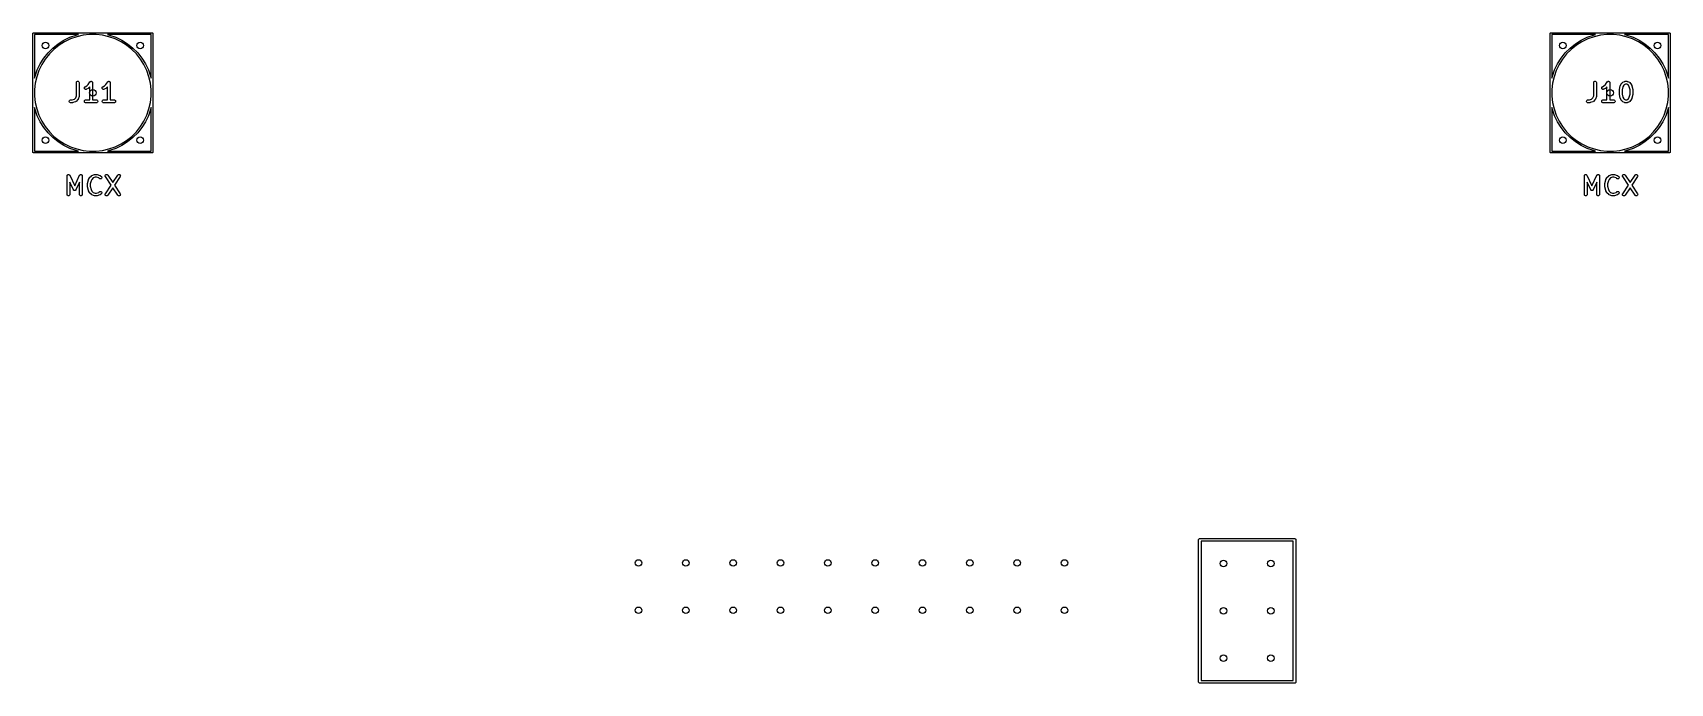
# Model space of a CAD drawing. Header units: inches. Extents: x -1.73 to 1.73, y -2.17 to 1.96.
# Drawn here: x -1.729 to 1.729, y -2.173 to -0.798 of the extents above.
import ezdxf

# ---------------------------------------------------------------- set-up
doc = ezdxf.new("R2010")
doc.units = ezdxf.units.IN
doc.header["$MEASUREMENT"] = 0
doc.layers.add('BLACK', color=250, linetype='CONTINUOUS')

msp = doc.modelspace()

# ---------------------------------------------------------------- linework, layer by layer
at = {"layer": 'BLACK', "linetype": 'CONTINUOUS'}
for p, q in [((-1.7295, -0.8002), (-1.7293, -0.7994)), ((-1.7295, -1.0502), (-1.7295, -0.8002)), ((-1.7293, -0.7994), (-1.7282, -0.7984)), ((-1.7282, -0.7984), (-1.7275, -0.7982)), ((-1.7275, -0.7982), (-1.4775, -0.7982)), ((-1.7255, -0.8022), (-1.7255, -0.8945)), ((-1.6331, -0.8022), (-1.7255, -0.8022)), ((-1.6871, -0.8305), (-1.676, -0.8216)), ((-1.6738, -0.8247), (-1.6846, -0.8333)), ((-1.676, -0.8216), (-1.6639, -0.8141)), ((-1.6621, -0.8173), (-1.6738, -0.8247)), ((-1.6639, -0.8141), (-1.6511, -0.8079)), ((-1.6496, -0.8114), (-1.6621, -0.8173)), ((-1.6511, -0.8079), (-1.6376, -0.8032)), ((-1.6366, -0.8068), (-1.6496, -0.8114)), ((-1.6376, -0.8032), (-1.6331, -0.8022)), ((-1.6231, -0.8037), (-1.6366, -0.8068)), ((-1.6094, -0.8022), (-1.6231, -0.8037)), ((-1.5956, -0.8022), (-1.6094, -0.8022)), ((-1.5818, -0.8037), (-1.5956, -0.8022)), ((-1.5684, -0.8068), (-1.5818, -0.8037)), ((-1.5718, -0.8022), (-1.5673, -0.8032)), ((-1.4795, -0.8022), (-1.5718, -0.8022)), ((-1.5553, -0.8114), (-1.5684, -0.8068)), ((-1.5673, -0.8032), (-1.5539, -0.8079)), ((-1.5429, -0.8173), (-1.5553, -0.8114)), ((-1.5539, -0.8079), (-1.5411, -0.8141)), ((-1.5312, -0.8247), (-1.5429, -0.8173)), ((-1.5411, -0.8141), (-1.529, -0.8216)), ((-1.5204, -0.8333), (-1.5312, -0.8247)), ((-1.529, -0.8216), (-1.5179, -0.8305)), ((-1.4795, -0.8945), (-1.4795, -0.8022)), ((-1.4775, -0.7982), (-1.4767, -0.7984)), ((-1.4767, -0.7984), (-1.4757, -0.7994)), ((-1.4757, -0.7994), (-1.4755, -0.8002)), ((-1.4755, -0.8002), (-1.4755, -1.0502)), ((1.4755, -0.8002), (1.4757, -0.7994)), ((1.4755, -1.0502), (1.4755, -0.8002)), ((1.4757, -0.7994), (1.4767, -0.7984)), ((1.4767, -0.7984), (1.4775, -0.7982)), ((1.4775, -0.7982), (1.7275, -0.7982)), ((1.4795, -0.8022), (1.4795, -0.8945)), ((1.5718, -0.8022), (1.4795, -0.8022)), ((1.5179, -0.8305), (1.529, -0.8216)), ((1.5312, -0.8247), (1.5204, -0.8333)), ((1.529, -0.8216), (1.5411, -0.8141)), ((1.5429, -0.8173), (1.5312, -0.8247)), ((1.5411, -0.8141), (1.5539, -0.8079)), ((1.5553, -0.8114), (1.5429, -0.8173)), ((1.5539, -0.8079), (1.5673, -0.8032)), ((1.5684, -0.8068), (1.5553, -0.8114)), ((1.5673, -0.8032), (1.5718, -0.8022)), ((1.5818, -0.8037), (1.5684, -0.8068)), ((1.5956, -0.8022), (1.5818, -0.8037)), ((1.6094, -0.8022), (1.5956, -0.8022)), ((1.6231, -0.8037), (1.6094, -0.8022)), ((1.6366, -0.8068), (1.6231, -0.8037)), ((1.6331, -0.8022), (1.6376, -0.8032)), ((1.7255, -0.8022), (1.6331, -0.8022)), ((1.6496, -0.8114), (1.6366, -0.8068)), ((1.6376, -0.8032), (1.6511, -0.8079)), ((1.6621, -0.8173), (1.6496, -0.8114)), ((1.6511, -0.8079), (1.6639, -0.8141)), ((1.6738, -0.8247), (1.6621, -0.8173)), ((1.6639, -0.8141), (1.676, -0.8216)), ((1.6846, -0.8333), (1.6738, -0.8247)), ((1.676, -0.8216), (1.6871, -0.8305)), ((1.7255, -0.8945), (1.7255, -0.8022)), ((1.7275, -0.7982), (1.7282, -0.7984)), ((1.7282, -0.7984), (1.7293, -0.7994)), ((1.7293, -0.7994), (1.7295, -0.8002)), ((1.7295, -0.8002), (1.7295, -1.0502)), ((-1.7198, -0.8766), (-1.7136, -0.8638)), ((-1.7136, -0.8638), (-1.706, -0.8517)), ((-1.703, -0.8539), (-1.7103, -0.8656)), ((-1.706, -0.8517), (-1.6972, -0.8406)), ((-1.6944, -0.8431), (-1.703, -0.8539)), ((-1.6972, -0.8406), (-1.6871, -0.8305)), ((-1.6846, -0.8333), (-1.6944, -0.8431)), ((-1.5106, -0.8431), (-1.5204, -0.8333)), ((-1.5179, -0.8305), (-1.5078, -0.8406)), ((-1.502, -0.8539), (-1.5106, -0.8431)), ((-1.5078, -0.8406), (-1.4989, -0.8517)), ((-1.4946, -0.8656), (-1.502, -0.8539)), ((-1.4989, -0.8517), (-1.4914, -0.8638)), ((-1.4914, -0.8638), (-1.4852, -0.8766)), ((1.4852, -0.8766), (1.4914, -0.8638)), ((1.4914, -0.8638), (1.4989, -0.8517)), ((1.502, -0.8539), (1.4946, -0.8656)), ((1.4989, -0.8517), (1.5078, -0.8406)), ((1.5106, -0.8431), (1.502, -0.8539)), ((1.5078, -0.8406), (1.5179, -0.8305)), ((1.5204, -0.8333), (1.5106, -0.8431)), ((1.6944, -0.8431), (1.6846, -0.8333)), ((1.6871, -0.8305), (1.6972, -0.8406)), ((1.703, -0.8539), (1.6944, -0.8431)), ((1.6972, -0.8406), (1.706, -0.8517)), ((1.7103, -0.8656), (1.703, -0.8539)), ((1.706, -0.8517), (1.7136, -0.8638)), ((1.7136, -0.8638), (1.7198, -0.8766)), ((-1.7255, -0.8945), (-1.7245, -0.89)), ((-1.7245, -0.89), (-1.7198, -0.8766)), ((-1.7209, -0.8911), (-1.724, -0.9046)), ((-1.7163, -0.878), (-1.7209, -0.8911)), ((-1.7103, -0.8656), (-1.7163, -0.878)), ((-1.4886, -0.878), (-1.4946, -0.8656)), ((-1.4841, -0.8911), (-1.4886, -0.878)), ((-1.4852, -0.8766), (-1.4805, -0.89)), ((-1.481, -0.9046), (-1.4841, -0.8911)), ((-1.4805, -0.89), (-1.4795, -0.8945)), ((1.4795, -0.8945), (1.4805, -0.89)), ((1.4805, -0.89), (1.4852, -0.8766)), ((1.4841, -0.8911), (1.481, -0.9046)), ((1.4886, -0.878), (1.4841, -0.8911)), ((1.4946, -0.8656), (1.4886, -0.878)), ((1.7163, -0.878), (1.7103, -0.8656)), ((1.7209, -0.8911), (1.7163, -0.878)), ((1.7198, -0.8766), (1.7245, -0.89)), ((1.724, -0.9046), (1.7209, -0.8911)), ((1.7245, -0.89), (1.7255, -0.8945)), ((-1.724, -0.9046), (-1.7255, -0.9183)), ((-1.7255, -0.9183), (-1.7255, -0.9321)), ((-1.7255, -0.9321), (-1.724, -0.9458)), ((-1.6388, -0.9359), (-1.6373, -0.9314)), ((-1.6373, -0.9032), (-1.6368, -0.9021)), ((-1.6373, -0.9037), (-1.6373, -0.9032)), ((-1.6373, -0.9314), (-1.6373, -0.9037)), ((-1.6368, -0.9021), (-1.636, -0.9013)), ((-1.636, -0.9013), (-1.6349, -0.9008)), ((-1.6349, -0.9008), (-1.6338, -0.9008)), ((-1.6338, -0.9008), (-1.6327, -0.9013)), ((-1.6316, -0.9328), (-1.6334, -0.9384)), ((-1.6327, -0.9013), (-1.6319, -0.9021)), ((-1.6319, -0.9021), (-1.6315, -0.9032)), ((-1.6315, -0.9325), (-1.6316, -0.9328)), ((-1.6315, -0.9032), (-1.6314, -0.9037)), ((-1.6314, -0.9322), (-1.6315, -0.9323)), ((-1.6315, -0.9323), (-1.6315, -0.9324)), ((-1.6315, -0.9324), (-1.6315, -0.9325)), ((-1.6314, -0.9037), (-1.6314, -0.9319)), ((-1.6314, -0.9319), (-1.6314, -0.9321)), ((-1.6314, -0.9321), (-1.6314, -0.9322)), ((-1.6204, -0.9146), (-1.6201, -0.9135)), ((-1.6203, -0.9158), (-1.6204, -0.9146)), ((-1.6198, -0.9168), (-1.6203, -0.9158)), ((-1.6201, -0.9135), (-1.6193, -0.9126)), ((-1.6189, -0.9175), (-1.6198, -0.9168)), ((-1.6193, -0.9126), (-1.6188, -0.9123)), ((-1.6179, -0.9179), (-1.6189, -0.9175)), ((-1.6188, -0.9123), (-1.6155, -0.9107)), ((-1.6167, -0.9178), (-1.6179, -0.9179)), ((-1.6162, -0.9176), (-1.6167, -0.9178)), ((-1.6124, -0.9157), (-1.6162, -0.9176)), ((-1.6155, -0.9107), (-1.6123, -0.9075)), ((-1.6122, -0.9156), (-1.6124, -0.9157)), ((-1.6123, -0.9075), (-1.6087, -0.9021)), ((-1.6121, -0.9156), (-1.6122, -0.9156)), ((-1.612, -0.9155), (-1.6121, -0.9156)), ((-1.6119, -0.9154), (-1.612, -0.9155)), ((-1.6116, -0.9152), (-1.6119, -0.9154)), ((-1.6119, -0.9154), (-1.6119, -0.9154)), ((-1.6092, -0.9127), (-1.6116, -0.9152)), ((-1.6092, -0.9402), (-1.6092, -0.9127)), ((-1.6087, -0.9021), (-1.6083, -0.9016)), ((-1.6087, -0.9021), (-1.6087, -0.9021)), ((-1.6087, -0.9021), (-1.6087, -0.9021)), ((-1.6087, -0.9021), (-1.6087, -0.9021)), ((-1.6083, -0.9016), (-1.6081, -0.9015)), ((-1.6081, -0.9015), (-1.6079, -0.9013)), ((-1.6079, -0.9013), (-1.6076, -0.9012)), ((-1.6076, -0.9012), (-1.6074, -0.901)), ((-1.6074, -0.901), (-1.6071, -0.9009)), ((-1.6071, -0.9009), (-1.6068, -0.9008)), ((-1.6068, -0.9008), (-1.6065, -0.9008)), ((-1.6065, -0.9008), (-1.6062, -0.9008)), ((-1.6062, -0.9008), (-1.606, -0.9008)), ((-1.606, -0.9008), (-1.6057, -0.9008)), ((-1.6057, -0.9008), (-1.6054, -0.9009)), ((-1.6054, -0.9009), (-1.6051, -0.901)), ((-1.6051, -0.901), (-1.6049, -0.9012)), ((-1.6049, -0.9012), (-1.6046, -0.9013)), ((-1.6046, -0.9013), (-1.6044, -0.9015)), ((-1.6044, -0.9015), (-1.6042, -0.9016)), ((-1.6042, -0.9016), (-1.604, -0.9019)), ((-1.604, -0.9019), (-1.6038, -0.9021)), ((-1.6038, -0.9021), (-1.6037, -0.9024)), ((-1.6037, -0.9024), (-1.6035, -0.9026)), ((-1.6035, -0.9026), (-1.6035, -0.9029)), ((-1.6035, -0.9029), (-1.6033, -0.9032)), ((-1.6033, -0.9032), (-1.6033, -0.9037)), ((-1.6033, -0.9037), (-1.6033, -0.9037)), ((-1.6033, -0.9037), (-1.6033, -0.9037)), ((-1.6033, -0.9037), (-1.6033, -0.9037)), ((-1.6033, -0.9037), (-1.6033, -0.9402)), ((-1.5829, -0.9146), (-1.5826, -0.9135)), ((-1.5828, -0.9158), (-1.5829, -0.9146)), ((-1.5823, -0.9168), (-1.5828, -0.9158)), ((-1.5826, -0.9135), (-1.5818, -0.9126)), ((-1.5815, -0.9175), (-1.5823, -0.9168)), ((-1.5818, -0.9126), (-1.5813, -0.9123)), ((-1.5804, -0.9179), (-1.5815, -0.9175)), ((-1.5813, -0.9123), (-1.578, -0.9107)), ((-1.5792, -0.9178), (-1.5804, -0.9179)), ((-1.5787, -0.9176), (-1.5792, -0.9178)), ((-1.5749, -0.9157), (-1.5787, -0.9176)), ((-1.578, -0.9107), (-1.5748, -0.9075)), ((-1.5747, -0.9156), (-1.5749, -0.9157)), ((-1.5748, -0.9075), (-1.5712, -0.9021)), ((-1.5746, -0.9156), (-1.5747, -0.9156)), ((-1.5745, -0.9155), (-1.5746, -0.9156)), ((-1.5744, -0.9154), (-1.5745, -0.9155)), ((-1.5742, -0.9152), (-1.5744, -0.9154)), ((-1.5744, -0.9154), (-1.5744, -0.9154)), ((-1.5717, -0.9127), (-1.5742, -0.9152)), ((-1.5717, -0.9402), (-1.5717, -0.9127)), ((-1.5712, -0.9021), (-1.5708, -0.9016)), ((-1.5712, -0.9021), (-1.5712, -0.9021)), ((-1.5712, -0.9021), (-1.5712, -0.9021)), ((-1.5712, -0.9021), (-1.5712, -0.9021)), ((-1.5708, -0.9016), (-1.5706, -0.9015)), ((-1.5706, -0.9015), (-1.5704, -0.9013)), ((-1.5704, -0.9013), (-1.5701, -0.9012)), ((-1.5701, -0.9012), (-1.5699, -0.901)), ((-1.5699, -0.901), (-1.5696, -0.9009)), ((-1.5696, -0.9009), (-1.5693, -0.9008)), ((-1.5693, -0.9008), (-1.569, -0.9008)), ((-1.569, -0.9008), (-1.5687, -0.9008)), ((-1.5687, -0.9008), (-1.5685, -0.9008)), ((-1.5685, -0.9008), (-1.5682, -0.9008)), ((-1.5682, -0.9008), (-1.5679, -0.9009)), ((-1.5679, -0.9009), (-1.5676, -0.901)), ((-1.5676, -0.901), (-1.5674, -0.9012)), ((-1.5674, -0.9012), (-1.5671, -0.9013)), ((-1.5671, -0.9013), (-1.5669, -0.9015)), ((-1.5669, -0.9015), (-1.5667, -0.9016)), ((-1.5667, -0.9016), (-1.5665, -0.9019)), ((-1.5665, -0.9019), (-1.5663, -0.9021)), ((-1.5663, -0.9021), (-1.5662, -0.9024)), ((-1.5662, -0.9024), (-1.566, -0.9026)), ((-1.566, -0.9026), (-1.566, -0.9029)), ((-1.566, -0.9029), (-1.5658, -0.9032)), ((-1.5658, -0.9032), (-1.5658, -0.9037)), ((-1.5658, -0.9037), (-1.5658, -0.9037)), ((-1.5658, -0.9037), (-1.5658, -0.9037)), ((-1.5658, -0.9037), (-1.5658, -0.9037)), ((-1.5658, -0.9037), (-1.5658, -0.9402)), ((-1.4795, -0.9183), (-1.481, -0.9046)), ((-1.481, -0.9458), (-1.4795, -0.9321)), ((-1.4795, -0.9321), (-1.4795, -0.9183)), ((1.481, -0.9046), (1.4795, -0.9183)), ((1.4795, -0.9183), (1.4795, -0.9321)), ((1.4795, -0.9321), (1.481, -0.9458)), ((1.5662, -0.9359), (1.5677, -0.9314)), ((1.5677, -0.9032), (1.5682, -0.9021)), ((1.5677, -0.9037), (1.5677, -0.9032)), ((1.5677, -0.9314), (1.5677, -0.9037)), ((1.5682, -0.9021), (1.569, -0.9013)), ((1.569, -0.9013), (1.57, -0.9008)), ((1.57, -0.9008), (1.5712, -0.9008)), ((1.5712, -0.9008), (1.5723, -0.9013)), ((1.5734, -0.9328), (1.5715, -0.9384)), ((1.5723, -0.9013), (1.5731, -0.9021)), ((1.5731, -0.9021), (1.5735, -0.9032)), ((1.5735, -0.9325), (1.5734, -0.9328)), ((1.5735, -0.9032), (1.5736, -0.9037)), ((1.5736, -0.9319), (1.5735, -0.9321)), ((1.5735, -0.9321), (1.5735, -0.9322)), ((1.5735, -0.9322), (1.5735, -0.9323)), ((1.5735, -0.9323), (1.5735, -0.9324)), ((1.5735, -0.9324), (1.5735, -0.9325)), ((1.5736, -0.9037), (1.5736, -0.9319)), ((1.5846, -0.9146), (1.5849, -0.9135)), ((1.5846, -0.9158), (1.5846, -0.9146)), ((1.5852, -0.9168), (1.5846, -0.9158)), ((1.5849, -0.9135), (1.5857, -0.9126)), ((1.586, -0.9175), (1.5852, -0.9168)), ((1.5857, -0.9126), (1.5862, -0.9123)), ((1.5871, -0.9179), (1.586, -0.9175)), ((1.5862, -0.9123), (1.5895, -0.9107)), ((1.5883, -0.9178), (1.5871, -0.9179)), ((1.5888, -0.9176), (1.5883, -0.9178)), ((1.5926, -0.9157), (1.5888, -0.9176)), ((1.5895, -0.9107), (1.5927, -0.9075)), ((1.5928, -0.9156), (1.5926, -0.9157)), ((1.5927, -0.9075), (1.5963, -0.9021)), ((1.5929, -0.9156), (1.5928, -0.9156)), ((1.593, -0.9155), (1.5929, -0.9156)), ((1.5931, -0.9154), (1.593, -0.9154)), ((1.593, -0.9154), (1.593, -0.9155)), ((1.5933, -0.9152), (1.5931, -0.9154)), ((1.5958, -0.9127), (1.5933, -0.9152)), ((1.5958, -0.9402), (1.5958, -0.9127)), ((1.5963, -0.9021), (1.5966, -0.9016)), ((1.5963, -0.9021), (1.5963, -0.9021)), ((1.5963, -0.9021), (1.5963, -0.9021)), ((1.5963, -0.9021), (1.5963, -0.9021)), ((1.5966, -0.9016), (1.5969, -0.9015)), ((1.5969, -0.9015), (1.5971, -0.9013)), ((1.5971, -0.9013), (1.5974, -0.9012)), ((1.5974, -0.9012), (1.5976, -0.901)), ((1.5976, -0.901), (1.5979, -0.9009)), ((1.5979, -0.9009), (1.5982, -0.9008)), ((1.5982, -0.9008), (1.5985, -0.9008)), ((1.5985, -0.9008), (1.5987, -0.9008)), ((1.5987, -0.9008), (1.599, -0.9008)), ((1.599, -0.9008), (1.5993, -0.9008)), ((1.5993, -0.9008), (1.5996, -0.9009)), ((1.5996, -0.9009), (1.5999, -0.901)), ((1.5999, -0.901), (1.6001, -0.9012)), ((1.6001, -0.9012), (1.6004, -0.9013)), ((1.6004, -0.9013), (1.6006, -0.9015)), ((1.6006, -0.9015), (1.6008, -0.9016)), ((1.6008, -0.9016), (1.601, -0.9019)), ((1.601, -0.9019), (1.6012, -0.9021)), ((1.6012, -0.9021), (1.6013, -0.9024)), ((1.6013, -0.9024), (1.6015, -0.9026)), ((1.6015, -0.9026), (1.6015, -0.9029)), ((1.6015, -0.9029), (1.6016, -0.9032)), ((1.6016, -0.9032), (1.6017, -0.9037)), ((1.6017, -0.9037), (1.6017, -0.9037)), ((1.6017, -0.9037), (1.6017, -0.9037)), ((1.6017, -0.9037), (1.6017, -0.9037)), ((1.6017, -0.9037), (1.6017, -0.9402)), ((1.622, -0.9186), (1.6221, -0.9184)), ((1.622, -0.9187), (1.622, -0.9186)), ((1.622, -0.9186), (1.622, -0.9186)), ((1.622, -0.9281), (1.622, -0.9187)), ((1.622, -0.9282), (1.622, -0.9281)), ((1.6221, -0.9285), (1.622, -0.9282)), ((1.622, -0.9282), (1.622, -0.9282)), ((1.6221, -0.918), (1.624, -0.9105)), ((1.6221, -0.9181), (1.6221, -0.918)), ((1.6221, -0.9182), (1.6221, -0.9181)), ((1.6221, -0.9184), (1.6221, -0.9182)), ((1.6221, -0.9287), (1.6221, -0.9285)), ((1.6221, -0.9288), (1.6221, -0.9287)), ((1.6221, -0.9287), (1.6221, -0.9287)), ((1.624, -0.9363), (1.6221, -0.9288)), ((1.624, -0.9105), (1.6241, -0.9102)), ((1.624, -0.9105), (1.624, -0.9105)), ((1.624, -0.9105), (1.624, -0.9105)), ((1.6241, -0.9102), (1.6242, -0.91)), ((1.6242, -0.9099), (1.6261, -0.9062)), ((1.6242, -0.91), (1.6242, -0.9099)), ((1.6242, -0.91), (1.6242, -0.91)), ((1.6261, -0.9062), (1.6262, -0.9059)), ((1.6262, -0.9059), (1.6263, -0.9058)), ((1.6263, -0.9058), (1.6264, -0.9057)), ((1.6263, -0.9058), (1.6263, -0.9058)), ((1.6264, -0.9057), (1.6265, -0.9056)), ((1.6265, -0.9056), (1.6266, -0.9054)), ((1.6266, -0.9054), (1.6285, -0.9035)), ((1.6296, -0.9123), (1.6279, -0.9191)), ((1.6279, -0.9191), (1.6279, -0.9277)), ((1.6279, -0.9277), (1.6296, -0.9346)), ((1.6285, -0.9035), (1.6287, -0.9033)), ((1.6287, -0.9033), (1.6288, -0.9033)), ((1.6288, -0.9033), (1.6289, -0.9032)), ((1.6289, -0.9032), (1.629, -0.9032)), ((1.629, -0.9031), (1.6293, -0.903)), ((1.629, -0.9032), (1.629, -0.9031)), ((1.6293, -0.903), (1.633, -0.9011)), ((1.6312, -0.9092), (1.6296, -0.9123)), ((1.6324, -0.908), (1.6312, -0.9092)), ((1.6351, -0.9067), (1.6324, -0.908)), ((1.633, -0.9011), (1.6336, -0.9009)), ((1.6336, -0.9009), (1.6337, -0.9009)), ((1.6337, -0.9009), (1.6338, -0.9008)), ((1.6338, -0.9008), (1.6344, -0.9008)), ((1.6344, -0.9008), (1.6381, -0.9008)), ((1.6374, -0.9067), (1.6351, -0.9067)), ((1.6401, -0.908), (1.6374, -0.9067)), ((1.6381, -0.9008), (1.6387, -0.9008)), ((1.6387, -0.9008), (1.6388, -0.9009)), ((1.6388, -0.9009), (1.6389, -0.9009)), ((1.6389, -0.9009), (1.6394, -0.9011)), ((1.6394, -0.9011), (1.6432, -0.903)), ((1.6413, -0.9092), (1.6401, -0.908)), ((1.6428, -0.9123), (1.6413, -0.9092)), ((1.6445, -0.9191), (1.6428, -0.9123)), ((1.6428, -0.9346), (1.6445, -0.9277)), ((1.6432, -0.903), (1.6434, -0.9031)), ((1.6434, -0.9031), (1.6435, -0.9032)), ((1.6435, -0.9032), (1.6436, -0.9032)), ((1.6436, -0.9032), (1.6437, -0.9033)), ((1.6437, -0.9033), (1.6437, -0.9033)), ((1.6437, -0.9033), (1.6439, -0.9035)), ((1.6439, -0.9035), (1.6458, -0.9054)), ((1.6445, -0.9277), (1.6445, -0.9191)), ((1.6458, -0.9054), (1.646, -0.9056)), ((1.646, -0.9056), (1.6461, -0.9057)), ((1.6461, -0.9057), (1.6461, -0.9058)), ((1.6461, -0.9058), (1.6462, -0.9058)), ((1.6462, -0.9058), (1.6462, -0.9059)), ((1.6462, -0.9059), (1.6464, -0.9062)), ((1.6464, -0.9062), (1.6482, -0.9099)), ((1.6482, -0.9099), (1.6483, -0.91)), ((1.6483, -0.91), (1.6483, -0.91)), ((1.6483, -0.91), (1.6484, -0.9102)), ((1.6484, -0.9102), (1.6485, -0.9105)), ((1.6485, -0.9105), (1.6485, -0.9105)), ((1.6485, -0.9105), (1.6485, -0.9105)), ((1.6485, -0.9105), (1.6503, -0.918)), ((1.6503, -0.9288), (1.6485, -0.9363)), ((1.6503, -0.918), (1.6504, -0.9181)), ((1.6504, -0.9287), (1.6503, -0.9288)), ((1.6504, -0.9181), (1.6504, -0.9182)), ((1.6504, -0.9182), (1.6504, -0.9184)), ((1.6504, -0.9184), (1.6504, -0.9186)), ((1.6504, -0.9186), (1.6504, -0.9186)), ((1.6504, -0.9186), (1.6504, -0.9187)), ((1.6504, -0.9187), (1.6504, -0.9281)), ((1.6504, -0.9281), (1.6504, -0.9282)), ((1.6504, -0.9282), (1.6504, -0.9282)), ((1.6504, -0.9282), (1.6504, -0.9285)), ((1.6504, -0.9285), (1.6504, -0.9287)), ((1.6504, -0.9287), (1.6504, -0.9287)), ((1.7255, -0.9183), (1.724, -0.9046)), ((1.724, -0.9458), (1.7255, -0.9321)), ((1.7255, -0.9321), (1.7255, -0.9183)), ((-1.7245, -0.9603), (-1.7255, -0.9559)), ((-1.7255, -0.9559), (-1.7255, -1.0482)), ((-1.7198, -0.9738), (-1.7245, -0.9603)), ((-1.724, -0.9458), (-1.7209, -0.9593)), ((-1.7209, -0.9593), (-1.7163, -0.9724)), ((-1.6523, -0.9425), (-1.6518, -0.9415)), ((-1.6523, -0.9437), (-1.6523, -0.9425)), ((-1.6518, -0.9447), (-1.6523, -0.9437)), ((-1.6518, -0.9415), (-1.651, -0.9406)), ((-1.651, -0.9456), (-1.6518, -0.9447)), ((-1.651, -0.9406), (-1.6499, -0.9402)), ((-1.6499, -0.946), (-1.651, -0.9456)), ((-1.6499, -0.9402), (-1.6494, -0.9402)), ((-1.6494, -0.9461), (-1.6499, -0.946)), ((-1.6494, -0.9402), (-1.6461, -0.9402)), ((-1.6456, -0.9461), (-1.6494, -0.9461)), ((-1.6461, -0.9402), (-1.6416, -0.9386)), ((-1.6453, -0.946), (-1.6456, -0.9461)), ((-1.6452, -0.946), (-1.6453, -0.946)), ((-1.6451, -0.946), (-1.6452, -0.946)), ((-1.645, -0.946), (-1.6451, -0.946)), ((-1.6447, -0.9459), (-1.645, -0.946)), ((-1.645, -0.946), (-1.645, -0.946)), ((-1.639, -0.944), (-1.6447, -0.9459)), ((-1.6416, -0.9386), (-1.6388, -0.9359)), ((-1.6385, -0.9438), (-1.639, -0.944)), ((-1.6384, -0.9437), (-1.6385, -0.9438)), ((-1.6383, -0.9437), (-1.6384, -0.9437)), ((-1.6379, -0.9433), (-1.6383, -0.9437)), ((-1.6341, -0.9396), (-1.6379, -0.9433)), ((-1.6338, -0.9391), (-1.6341, -0.9396)), ((-1.6337, -0.939), (-1.6338, -0.9391)), ((-1.6334, -0.9384), (-1.6337, -0.9389)), ((-1.6337, -0.9389), (-1.6337, -0.939)), ((-1.6204, -0.9425), (-1.6199, -0.9415)), ((-1.6204, -0.9437), (-1.6204, -0.9425)), ((-1.6199, -0.9447), (-1.6204, -0.9437)), ((-1.6199, -0.9415), (-1.6191, -0.9406)), ((-1.6191, -0.9456), (-1.6199, -0.9447)), ((-1.6191, -0.9406), (-1.6181, -0.9402)), ((-1.6181, -0.946), (-1.6191, -0.9456)), ((-1.6181, -0.9402), (-1.6175, -0.9402)), ((-1.6175, -0.9461), (-1.6181, -0.946)), ((-1.6175, -0.9402), (-1.6092, -0.9402)), ((-1.595, -0.9461), (-1.6175, -0.9461)), ((-1.6033, -0.9402), (-1.595, -0.9402)), ((-1.595, -0.9402), (-1.5944, -0.9402)), ((-1.5944, -0.946), (-1.595, -0.9461)), ((-1.5944, -0.9402), (-1.5933, -0.9406)), ((-1.5933, -0.9456), (-1.5944, -0.946)), ((-1.5933, -0.9406), (-1.5925, -0.9415)), ((-1.5925, -0.9447), (-1.5933, -0.9456)), ((-1.5925, -0.9415), (-1.5921, -0.9425)), ((-1.5921, -0.9437), (-1.5925, -0.9447)), ((-1.5921, -0.9425), (-1.5921, -0.9437)), ((-1.5829, -0.9425), (-1.5824, -0.9415)), ((-1.5829, -0.9437), (-1.5829, -0.9425)), ((-1.5824, -0.9447), (-1.5829, -0.9437)), ((-1.5824, -0.9415), (-1.5816, -0.9406)), ((-1.5816, -0.9456), (-1.5824, -0.9447)), ((-1.5816, -0.9406), (-1.5806, -0.9402)), ((-1.5806, -0.946), (-1.5816, -0.9456)), ((-1.5806, -0.9402), (-1.58, -0.9402)), ((-1.58, -0.9461), (-1.5806, -0.946)), ((-1.58, -0.9402), (-1.5717, -0.9402)), ((-1.5575, -0.9461), (-1.58, -0.9461)), ((-1.5658, -0.9402), (-1.5575, -0.9402)), ((-1.5575, -0.9402), (-1.5569, -0.9402)), ((-1.5569, -0.946), (-1.5575, -0.9461)), ((-1.5569, -0.9402), (-1.5559, -0.9406)), ((-1.5559, -0.9456), (-1.5569, -0.946)), ((-1.5559, -0.9406), (-1.555, -0.9415)), ((-1.555, -0.9447), (-1.5559, -0.9456)), ((-1.555, -0.9415), (-1.5546, -0.9425)), ((-1.5546, -0.9437), (-1.555, -0.9447)), ((-1.5546, -0.9425), (-1.5546, -0.9437)), ((-1.4886, -0.9724), (-1.4841, -0.9593)), ((-1.4805, -0.9603), (-1.4852, -0.9738)), ((-1.4841, -0.9593), (-1.481, -0.9458)), ((-1.4795, -0.9559), (-1.4805, -0.9603)), ((-1.4795, -1.0482), (-1.4795, -0.9559)), ((1.4805, -0.9603), (1.4795, -0.9559)), ((1.4795, -0.9559), (1.4795, -1.0482)), ((1.4852, -0.9738), (1.4805, -0.9603)), ((1.481, -0.9458), (1.4841, -0.9593)), ((1.4841, -0.9593), (1.4886, -0.9724)), ((1.5527, -0.9425), (1.5532, -0.9415)), ((1.5527, -0.9437), (1.5527, -0.9425)), ((1.5532, -0.9447), (1.5527, -0.9437)), ((1.5532, -0.9415), (1.554, -0.9406)), ((1.554, -0.9456), (1.5532, -0.9447)), ((1.554, -0.9406), (1.555, -0.9402)), ((1.555, -0.946), (1.554, -0.9456)), ((1.555, -0.9402), (1.5556, -0.9402)), ((1.5556, -0.9461), (1.555, -0.946)), ((1.5556, -0.9402), (1.5589, -0.9402)), ((1.5594, -0.9461), (1.5556, -0.9461)), ((1.5589, -0.9402), (1.5634, -0.9386)), ((1.5597, -0.946), (1.5594, -0.9461)), ((1.5598, -0.946), (1.5597, -0.946)), ((1.5597, -0.946), (1.5597, -0.946)), ((1.5599, -0.946), (1.5598, -0.946)), ((1.56, -0.946), (1.5599, -0.946)), ((1.5603, -0.9459), (1.56, -0.946)), ((1.5659, -0.944), (1.5603, -0.9459)), ((1.5634, -0.9386), (1.5662, -0.9359)), ((1.5665, -0.9438), (1.5659, -0.944)), ((1.5666, -0.9437), (1.5665, -0.9437)), ((1.5665, -0.9437), (1.5665, -0.9438)), ((1.5671, -0.9433), (1.5666, -0.9437)), ((1.5708, -0.9396), (1.5671, -0.9433)), ((1.5712, -0.9391), (1.5708, -0.9396)), ((1.5713, -0.9389), (1.5712, -0.939)), ((1.5712, -0.939), (1.5712, -0.9391)), ((1.5715, -0.9384), (1.5713, -0.9389)), ((1.5846, -0.9425), (1.585, -0.9415)), ((1.5846, -0.9437), (1.5846, -0.9425)), ((1.585, -0.9447), (1.5846, -0.9437)), ((1.585, -0.9415), (1.5858, -0.9406)), ((1.5858, -0.9456), (1.585, -0.9447)), ((1.5858, -0.9406), (1.5869, -0.9402)), ((1.5869, -0.946), (1.5858, -0.9456)), ((1.5869, -0.9402), (1.5875, -0.9402)), ((1.5875, -0.9461), (1.5869, -0.946)), ((1.5875, -0.9402), (1.5958, -0.9402)), ((1.61, -0.9461), (1.5875, -0.9461)), ((1.6017, -0.9402), (1.61, -0.9402)), ((1.61, -0.9402), (1.6106, -0.9402)), ((1.6106, -0.946), (1.61, -0.9461)), ((1.6106, -0.9402), (1.6116, -0.9406)), ((1.6116, -0.9456), (1.6106, -0.946)), ((1.6116, -0.9406), (1.6124, -0.9415)), ((1.6124, -0.9447), (1.6116, -0.9456)), ((1.6124, -0.9415), (1.6129, -0.9425)), ((1.6129, -0.9437), (1.6124, -0.9447)), ((1.6129, -0.9425), (1.6129, -0.9437)), ((1.624, -0.9364), (1.624, -0.9363)), ((1.6241, -0.9366), (1.624, -0.9364)), ((1.624, -0.9364), (1.624, -0.9364)), ((1.6242, -0.9369), (1.6241, -0.9366)), ((1.6261, -0.9407), (1.6242, -0.9369)), ((1.6242, -0.9369), (1.6242, -0.9369)), ((1.6242, -0.9369), (1.6242, -0.9369)), ((1.6262, -0.9409), (1.6261, -0.9407)), ((1.6263, -0.941), (1.6262, -0.9409)), ((1.6263, -0.9411), (1.6263, -0.941)), ((1.6264, -0.9412), (1.6263, -0.9411)), ((1.6265, -0.9412), (1.6264, -0.9412)), ((1.6266, -0.9414), (1.6265, -0.9412)), ((1.6285, -0.9433), (1.6266, -0.9414)), ((1.6287, -0.9435), (1.6285, -0.9433)), ((1.6288, -0.9436), (1.6287, -0.9435)), ((1.6289, -0.9436), (1.6288, -0.9436)), ((1.629, -0.9437), (1.6289, -0.9436)), ((1.6293, -0.9439), (1.629, -0.9437)), ((1.629, -0.9437), (1.629, -0.9437)), ((1.633, -0.9457), (1.6293, -0.9439)), ((1.6296, -0.9346), (1.6312, -0.9376)), ((1.6312, -0.9376), (1.6324, -0.9388)), ((1.6324, -0.9388), (1.6351, -0.9402)), ((1.6336, -0.946), (1.633, -0.9457)), ((1.6337, -0.946), (1.6336, -0.946)), ((1.6338, -0.946), (1.6337, -0.946)), ((1.6344, -0.9461), (1.6338, -0.946)), ((1.6381, -0.9461), (1.6344, -0.9461)), ((1.6351, -0.9402), (1.6374, -0.9402)), ((1.6374, -0.9402), (1.6401, -0.9388)), ((1.6387, -0.946), (1.6381, -0.9461)), ((1.6388, -0.946), (1.6387, -0.946)), ((1.6389, -0.946), (1.6388, -0.946)), ((1.6394, -0.9457), (1.6389, -0.946)), ((1.6432, -0.9439), (1.6394, -0.9457)), ((1.6401, -0.9388), (1.6413, -0.9376)), ((1.6413, -0.9376), (1.6428, -0.9346)), ((1.6434, -0.9437), (1.6432, -0.9439)), ((1.6435, -0.9437), (1.6434, -0.9437)), ((1.6436, -0.9436), (1.6435, -0.9437)), ((1.6437, -0.9436), (1.6436, -0.9436)), ((1.6439, -0.9433), (1.6437, -0.9435)), ((1.6437, -0.9435), (1.6437, -0.9436)), ((1.6458, -0.9414), (1.6439, -0.9433)), ((1.646, -0.9412), (1.6458, -0.9414)), ((1.6461, -0.9412), (1.646, -0.9412)), ((1.6462, -0.941), (1.6461, -0.9411)), ((1.6461, -0.9411), (1.6461, -0.9412)), ((1.6464, -0.9407), (1.6462, -0.9409)), ((1.6462, -0.9409), (1.6462, -0.941)), ((1.6482, -0.9369), (1.6464, -0.9407)), ((1.6483, -0.9369), (1.6482, -0.9369)), ((1.6484, -0.9366), (1.6483, -0.9369)), ((1.6483, -0.9369), (1.6483, -0.9369)), ((1.6485, -0.9364), (1.6484, -0.9366)), ((1.6485, -0.9363), (1.6485, -0.9364)), ((1.6485, -0.9364), (1.6485, -0.9364)), ((1.7163, -0.9724), (1.7209, -0.9593)), ((1.7245, -0.9603), (1.7198, -0.9738)), ((1.7209, -0.9593), (1.724, -0.9458)), ((1.7255, -0.9559), (1.7245, -0.9603)), ((1.7255, -1.0482), (1.7255, -0.9559)), ((-1.7136, -0.9866), (-1.7198, -0.9738)), ((-1.7163, -0.9724), (-1.7103, -0.9848)), ((-1.706, -0.9987), (-1.7136, -0.9866)), ((-1.7103, -0.9848), (-1.703, -0.9965)), ((-1.6972, -1.0098), (-1.706, -0.9987)), ((-1.703, -0.9965), (-1.6944, -1.0073)), ((-1.5106, -1.0073), (-1.502, -0.9965)), ((-1.4989, -0.9987), (-1.5078, -1.0098)), ((-1.502, -0.9965), (-1.4946, -0.9848)), ((-1.4914, -0.9866), (-1.4989, -0.9987)), ((-1.4946, -0.9848), (-1.4886, -0.9724)), ((-1.4852, -0.9738), (-1.4914, -0.9866)), ((1.4914, -0.9866), (1.4852, -0.9738)), ((1.4886, -0.9724), (1.4946, -0.9848)), ((1.4989, -0.9987), (1.4914, -0.9866)), ((1.4946, -0.9848), (1.502, -0.9965)), ((1.5078, -1.0098), (1.4989, -0.9987)), ((1.502, -0.9965), (1.5106, -1.0073)), ((1.6944, -1.0073), (1.703, -0.9965)), ((1.706, -0.9987), (1.6972, -1.0098)), ((1.703, -0.9965), (1.7103, -0.9848)), ((1.7136, -0.9866), (1.706, -0.9987)), ((1.7103, -0.9848), (1.7163, -0.9724)), ((1.7198, -0.9738), (1.7136, -0.9866)), ((-1.6871, -1.0199), (-1.6972, -1.0098)), ((-1.6944, -1.0073), (-1.6846, -1.0171)), ((-1.676, -1.0287), (-1.6871, -1.0199)), ((-1.6846, -1.0171), (-1.6738, -1.0257)), ((-1.6639, -1.0363), (-1.676, -1.0287)), ((-1.6738, -1.0257), (-1.6621, -1.033)), ((-1.6511, -1.0425), (-1.6639, -1.0363)), ((-1.6621, -1.033), (-1.6496, -1.039)), ((-1.5553, -1.039), (-1.5429, -1.033)), ((-1.5411, -1.0363), (-1.5539, -1.0425)), ((-1.5429, -1.033), (-1.5312, -1.0257)), ((-1.529, -1.0287), (-1.5411, -1.0363)), ((-1.5312, -1.0257), (-1.5204, -1.0171)), ((-1.5179, -1.0199), (-1.529, -1.0287)), ((-1.5204, -1.0171), (-1.5106, -1.0073)), ((-1.5078, -1.0098), (-1.5179, -1.0199)), ((1.5179, -1.0199), (1.5078, -1.0098)), ((1.5106, -1.0073), (1.5204, -1.0171)), ((1.529, -1.0287), (1.5179, -1.0199)), ((1.5204, -1.0171), (1.5312, -1.0257)), ((1.5411, -1.0363), (1.529, -1.0287)), ((1.5312, -1.0257), (1.5429, -1.033)), ((1.5539, -1.0425), (1.5411, -1.0363)), ((1.5429, -1.033), (1.5553, -1.039)), ((1.6496, -1.039), (1.6621, -1.033)), ((1.6639, -1.0363), (1.6511, -1.0425)), ((1.6621, -1.033), (1.6738, -1.0257)), ((1.676, -1.0287), (1.6639, -1.0363)), ((1.6738, -1.0257), (1.6846, -1.0171)), ((1.6871, -1.0199), (1.676, -1.0287)), ((1.6846, -1.0171), (1.6944, -1.0073)), ((1.6972, -1.0098), (1.6871, -1.0199)), ((-1.7293, -1.051), (-1.7295, -1.0502)), ((-1.7282, -1.052), (-1.7293, -1.051)), ((-1.7275, -1.0522), (-1.7282, -1.052)), ((-1.4775, -1.0522), (-1.7275, -1.0522)), ((-1.7255, -1.0482), (-1.6331, -1.0482)), ((-1.6376, -1.0472), (-1.6511, -1.0425)), ((-1.6496, -1.039), (-1.6366, -1.0436)), ((-1.6331, -1.0482), (-1.6376, -1.0472)), ((-1.6366, -1.0436), (-1.6231, -1.0467)), ((-1.6231, -1.0467), (-1.6094, -1.0482)), ((-1.6094, -1.0482), (-1.5956, -1.0482)), ((-1.5956, -1.0482), (-1.5818, -1.0467)), ((-1.5818, -1.0467), (-1.5684, -1.0436)), ((-1.5673, -1.0472), (-1.5718, -1.0482)), ((-1.5718, -1.0482), (-1.4795, -1.0482)), ((-1.5684, -1.0436), (-1.5553, -1.039)), ((-1.5539, -1.0425), (-1.5673, -1.0472)), ((-1.4767, -1.052), (-1.4775, -1.0522)), ((-1.4757, -1.051), (-1.4767, -1.052)), ((-1.4755, -1.0502), (-1.4757, -1.051)), ((1.4757, -1.051), (1.4755, -1.0502)), ((1.4767, -1.052), (1.4757, -1.051)), ((1.4775, -1.0522), (1.4767, -1.052)), ((1.7275, -1.0522), (1.4775, -1.0522)), ((1.4795, -1.0482), (1.5718, -1.0482)), ((1.5673, -1.0472), (1.5539, -1.0425)), ((1.5553, -1.039), (1.5684, -1.0436)), ((1.5718, -1.0482), (1.5673, -1.0472)), ((1.5684, -1.0436), (1.5818, -1.0467)), ((1.5818, -1.0467), (1.5956, -1.0482)), ((1.5956, -1.0482), (1.6094, -1.0482)), ((1.6094, -1.0482), (1.6231, -1.0467)), ((1.6231, -1.0467), (1.6366, -1.0436)), ((1.6376, -1.0472), (1.6331, -1.0482)), ((1.6331, -1.0482), (1.7255, -1.0482)), ((1.6366, -1.0436), (1.6496, -1.039)), ((1.6511, -1.0425), (1.6376, -1.0472)), ((1.7282, -1.052), (1.7275, -1.0522)), ((1.7293, -1.051), (1.7282, -1.052)), ((1.7295, -1.0502), (1.7293, -1.051)), ((-1.657, -1.1002), (-1.657, -1.1001)), ((-1.657, -1.1001), (-1.6569, -1.1001)), ((-1.657, -1.1006), (-1.657, -1.1002)), ((-1.657, -1.14), (-1.657, -1.1006)), ((-1.6569, -1.1), (-1.6567, -1.0995)), ((-1.6569, -1.1001), (-1.6569, -1.1)), ((-1.6567, -1.0995), (-1.6566, -1.0991)), ((-1.6566, -1.0991), (-1.6565, -1.099)), ((-1.6565, -1.0989), (-1.6561, -1.0986)), ((-1.6565, -1.099), (-1.6565, -1.0989)), ((-1.6561, -1.0986), (-1.6558, -1.0982)), ((-1.6558, -1.0982), (-1.6557, -1.0982)), ((-1.6557, -1.0981), (-1.6552, -1.0979)), ((-1.6557, -1.0982), (-1.6557, -1.0981)), ((-1.6552, -1.0979), (-1.6547, -1.0977)), ((-1.6547, -1.0977), (-1.6547, -1.0977)), ((-1.6547, -1.0977), (-1.6546, -1.0977)), ((-1.6546, -1.0977), (-1.6541, -1.0977)), ((-1.6541, -1.0977), (-1.6536, -1.0977)), ((-1.6536, -1.0977), (-1.6535, -1.0977)), ((-1.6535, -1.0977), (-1.6535, -1.0977)), ((-1.6535, -1.0977), (-1.653, -1.0979)), ((-1.653, -1.0979), (-1.6525, -1.0981)), ((-1.6525, -1.0981), (-1.6525, -1.0981)), ((-1.6525, -1.0981), (-1.6524, -1.0981)), ((-1.6524, -1.0981), (-1.652, -1.0985)), ((-1.652, -1.0985), (-1.6517, -1.0988)), ((-1.6517, -1.0988), (-1.6516, -1.0989)), ((-1.6516, -1.0989), (-1.6516, -1.0989)), ((-1.6516, -1.0989), (-1.6516, -1.099)), ((-1.6516, -1.099), (-1.6514, -1.0993)), ((-1.6514, -1.0993), (-1.6409, -1.1217)), ((-1.6409, -1.1217), (-1.6305, -1.0993)), ((-1.6305, -1.0993), (-1.6303, -1.099)), ((-1.6303, -1.099), (-1.6303, -1.0989)), ((-1.6303, -1.0989), (-1.6302, -1.0989)), ((-1.6302, -1.0988), (-1.6298, -1.0985)), ((-1.6302, -1.0989), (-1.6302, -1.0988)), ((-1.6298, -1.0985), (-1.6294, -1.0981)), ((-1.6294, -1.0981), (-1.6294, -1.0981)), ((-1.6294, -1.0981), (-1.6293, -1.0981)), ((-1.6293, -1.0981), (-1.6288, -1.0979)), ((-1.6288, -1.0979), (-1.6284, -1.0977)), ((-1.6284, -1.0977), (-1.6283, -1.0977)), ((-1.6283, -1.0977), (-1.6282, -1.0977)), ((-1.6282, -1.0977), (-1.6277, -1.0977)), ((-1.6277, -1.0977), (-1.6272, -1.0977)), ((-1.6272, -1.0977), (-1.6272, -1.0977)), ((-1.6272, -1.0977), (-1.6271, -1.0977)), ((-1.6271, -1.0977), (-1.6266, -1.0979)), ((-1.6266, -1.0979), (-1.6262, -1.0981)), ((-1.6262, -1.0981), (-1.6261, -1.0982)), ((-1.6261, -1.0982), (-1.6261, -1.0982)), ((-1.6261, -1.0982), (-1.6257, -1.0986)), ((-1.6257, -1.0986), (-1.6253, -1.0989)), ((-1.6253, -1.0989), (-1.6253, -1.099)), ((-1.6253, -1.099), (-1.6253, -1.0991)), ((-1.6253, -1.0991), (-1.6251, -1.0995)), ((-1.6251, -1.0995), (-1.6249, -1.1)), ((-1.6249, -1.1), (-1.6249, -1.1001)), ((-1.6249, -1.1001), (-1.6249, -1.1001)), ((-1.6249, -1.1001), (-1.6249, -1.1002)), ((-1.6249, -1.1002), (-1.6248, -1.1006)), ((-1.6248, -1.1006), (-1.6248, -1.14)), ((-1.6117, -1.1086), (-1.6098, -1.1049)), ((-1.6098, -1.1049), (-1.6097, -1.1046)), ((-1.6097, -1.1046), (-1.6096, -1.1046)), ((-1.6096, -1.1045), (-1.6095, -1.1044)), ((-1.6096, -1.1046), (-1.6096, -1.1045)), ((-1.6095, -1.1044), (-1.6094, -1.1043)), ((-1.6094, -1.1043), (-1.6093, -1.1041)), ((-1.6093, -1.1041), (-1.6055, -1.1004)), ((-1.6055, -1.1004), (-1.6051, -1.1)), ((-1.6051, -1.1), (-1.605, -1.1)), ((-1.605, -1.1), (-1.6049, -1.0999)), ((-1.6049, -1.0999), (-1.6044, -1.0997)), ((-1.6018, -1.105), (-1.6047, -1.108)), ((-1.6044, -1.0997), (-1.5987, -1.0978)), ((-1.5973, -1.1035), (-1.6018, -1.105)), ((-1.5987, -1.0978), (-1.5984, -1.0977)), ((-1.5984, -1.0977), (-1.5984, -1.0977)), ((-1.5984, -1.0977), (-1.5983, -1.0977)), ((-1.5983, -1.0977), (-1.5982, -1.0977)), ((-1.5982, -1.0977), (-1.5981, -1.0977)), ((-1.5981, -1.0977), (-1.5978, -1.0976)), ((-1.5978, -1.0976), (-1.5941, -1.0976)), ((-1.5945, -1.1035), (-1.5973, -1.1035)), ((-1.59, -1.105), (-1.5945, -1.1035)), ((-1.5941, -1.0976), (-1.5938, -1.0977)), ((-1.5938, -1.0977), (-1.5937, -1.0977)), ((-1.5937, -1.0977), (-1.5936, -1.0977)), ((-1.5936, -1.0977), (-1.5935, -1.0977)), ((-1.5935, -1.0977), (-1.5934, -1.0977)), ((-1.5934, -1.0977), (-1.5931, -1.0978)), ((-1.5931, -1.0978), (-1.5875, -1.0997)), ((-1.5886, -1.1064), (-1.59, -1.105)), ((-1.5882, -1.1068), (-1.5886, -1.1064)), ((-1.5871, -1.1072), (-1.5882, -1.1068)), ((-1.5875, -1.0997), (-1.587, -1.0999)), ((-1.587, -1.0999), (-1.5869, -1.1)), ((-1.5869, -1.1), (-1.5868, -1.1)), ((-1.5868, -1.1), (-1.5863, -1.1004)), ((-1.5863, -1.1004), (-1.5845, -1.1022)), ((-1.5849, -1.1068), (-1.586, -1.1072)), ((-1.5841, -1.106), (-1.5849, -1.1068)), ((-1.5845, -1.1022), (-1.5841, -1.1027)), ((-1.5841, -1.1027), (-1.5837, -1.1038)), ((-1.5837, -1.1049), (-1.5841, -1.106)), ((-1.5837, -1.1038), (-1.5837, -1.1049)), ((-1.5764, -1.1006), (-1.5762, -1.0995)), ((-1.5762, -1.1017), (-1.5764, -1.1006)), ((-1.5762, -1.0995), (-1.5755, -1.0985)), ((-1.5759, -1.1022), (-1.5762, -1.1017)), ((-1.5639, -1.1203), (-1.5759, -1.1022)), ((-1.5755, -1.0985), (-1.5746, -1.0979)), ((-1.5746, -1.0979), (-1.5734, -1.0976)), ((-1.5734, -1.0976), (-1.5723, -1.0979)), ((-1.5723, -1.0979), (-1.5713, -1.0985)), ((-1.5713, -1.0985), (-1.571, -1.0989)), ((-1.571, -1.0989), (-1.5603, -1.1149)), ((-1.5603, -1.1149), (-1.5496, -1.0989)), ((-1.5447, -1.1022), (-1.5568, -1.1203)), ((-1.5496, -1.0989), (-1.5493, -1.0985)), ((-1.5493, -1.0985), (-1.5483, -1.0979)), ((-1.5483, -1.0979), (-1.5472, -1.0976)), ((-1.5472, -1.0976), (-1.5461, -1.0979)), ((-1.5461, -1.0979), (-1.5451, -1.0985)), ((-1.5451, -1.0985), (-1.5445, -1.0995)), ((-1.5445, -1.1017), (-1.5447, -1.1022)), ((-1.5445, -1.0995), (-1.5442, -1.1006)), ((-1.5442, -1.1006), (-1.5445, -1.1017)), ((1.548, -1.1), (1.5482, -1.0995)), ((1.548, -1.1001), (1.548, -1.1)), ((1.548, -1.1002), (1.548, -1.1001)), ((1.548, -1.1001), (1.548, -1.1001)), ((1.548, -1.1006), (1.548, -1.1002)), ((1.548, -1.14), (1.548, -1.1006)), ((1.5482, -1.0995), (1.5484, -1.0991)), ((1.5484, -1.0991), (1.5485, -1.099)), ((1.5485, -1.0989), (1.5488, -1.0986)), ((1.5485, -1.099), (1.5485, -1.0989)), ((1.5488, -1.0986), (1.5492, -1.0982)), ((1.5492, -1.0982), (1.5493, -1.0981)), ((1.5492, -1.0982), (1.5492, -1.0982)), ((1.5493, -1.0981), (1.5498, -1.0979)), ((1.5498, -1.0979), (1.5502, -1.0977)), ((1.5502, -1.0977), (1.5503, -1.0977)), ((1.5503, -1.0977), (1.5504, -1.0977)), ((1.5504, -1.0977), (1.5509, -1.0977)), ((1.5509, -1.0977), (1.5514, -1.0977)), ((1.5514, -1.0977), (1.5514, -1.0977)), ((1.5514, -1.0977), (1.5515, -1.0977)), ((1.5515, -1.0977), (1.552, -1.0979)), ((1.552, -1.0979), (1.5525, -1.0981)), ((1.5525, -1.0981), (1.5525, -1.0981)), ((1.5525, -1.0981), (1.5526, -1.0981)), ((1.5526, -1.0981), (1.5529, -1.0985)), ((1.5529, -1.0985), (1.5533, -1.0988)), ((1.5533, -1.0988), (1.5534, -1.0989)), ((1.5534, -1.0989), (1.5534, -1.0989)), ((1.5534, -1.0989), (1.5534, -1.099)), ((1.5534, -1.099), (1.5536, -1.0993)), ((1.5536, -1.0993), (1.5641, -1.1217)), ((1.5641, -1.1217), (1.5745, -1.0993)), ((1.5745, -1.0993), (1.5747, -1.099)), ((1.5747, -1.099), (1.5747, -1.0989)), ((1.5747, -1.0989), (1.5748, -1.0989)), ((1.5748, -1.0988), (1.5752, -1.0985)), ((1.5748, -1.0989), (1.5748, -1.0988)), ((1.5752, -1.0985), (1.5755, -1.0981)), ((1.5755, -1.0981), (1.5756, -1.0981)), ((1.5756, -1.0981), (1.5761, -1.0979)), ((1.5756, -1.0981), (1.5756, -1.0981)), ((1.5761, -1.0979), (1.5766, -1.0977)), ((1.5766, -1.0977), (1.5767, -1.0977)), ((1.5767, -1.0977), (1.5767, -1.0977)), ((1.5767, -1.0977), (1.5772, -1.0977)), ((1.5772, -1.0977), (1.5778, -1.0977)), ((1.5778, -1.0977), (1.5778, -1.0977)), ((1.5778, -1.0977), (1.5779, -1.0977)), ((1.5779, -1.0977), (1.5783, -1.0979)), ((1.5783, -1.0979), (1.5788, -1.0981)), ((1.5788, -1.0981), (1.5789, -1.0982)), ((1.5789, -1.0982), (1.5789, -1.0982)), ((1.5789, -1.0982), (1.5793, -1.0986)), ((1.5793, -1.0986), (1.5796, -1.0989)), ((1.5796, -1.0989), (1.5797, -1.099)), ((1.5797, -1.099), (1.5797, -1.0991)), ((1.5797, -1.0991), (1.5799, -1.0995)), ((1.5799, -1.0995), (1.5801, -1.1)), ((1.5801, -1.1), (1.5801, -1.1001)), ((1.5801, -1.1001), (1.5801, -1.1001)), ((1.5801, -1.1001), (1.5801, -1.1002)), ((1.5801, -1.1002), (1.5801, -1.1006)), ((1.5801, -1.1006), (1.5801, -1.14)), ((1.5933, -1.1086), (1.5952, -1.1049)), ((1.5952, -1.1049), (1.5953, -1.1046)), ((1.5953, -1.1046), (1.5954, -1.1045)), ((1.5953, -1.1046), (1.5953, -1.1046)), ((1.5954, -1.1045), (1.5955, -1.1044)), ((1.5955, -1.1043), (1.5957, -1.1041)), ((1.5955, -1.1044), (1.5955, -1.1043)), ((1.5957, -1.1041), (1.5995, -1.1004)), ((1.5995, -1.1004), (1.5999, -1.1)), ((1.5999, -1.1), (1.6, -1.1)), ((1.6, -1.1), (1.6001, -1.0999)), ((1.6001, -1.0999), (1.6006, -1.0997)), ((1.6031, -1.105), (1.6002, -1.108)), ((1.6006, -1.0997), (1.6062, -1.0978)), ((1.6077, -1.1035), (1.6031, -1.105)), ((1.6062, -1.0978), (1.6065, -1.0977)), ((1.6065, -1.0977), (1.6066, -1.0977)), ((1.6066, -1.0977), (1.6067, -1.0977)), ((1.6067, -1.0977), (1.6068, -1.0977)), ((1.6068, -1.0977), (1.6069, -1.0977)), ((1.6069, -1.0977), (1.6072, -1.0976)), ((1.6072, -1.0976), (1.6109, -1.0976)), ((1.6104, -1.1035), (1.6077, -1.1035)), ((1.615, -1.105), (1.6104, -1.1035)), ((1.6109, -1.0976), (1.6112, -1.0977)), ((1.6112, -1.0977), (1.6113, -1.0977)), ((1.6113, -1.0977), (1.6114, -1.0977)), ((1.6114, -1.0977), (1.6115, -1.0977)), ((1.6115, -1.0977), (1.6116, -1.0977)), ((1.6116, -1.0977), (1.6119, -1.0978)), ((1.6119, -1.0978), (1.6175, -1.0997)), ((1.6163, -1.1064), (1.615, -1.105)), ((1.6168, -1.1068), (1.6163, -1.1064)), ((1.6178, -1.1072), (1.6168, -1.1068)), ((1.6175, -1.0997), (1.618, -1.0999)), ((1.618, -1.0999), (1.6181, -1.1)), ((1.6181, -1.1), (1.6182, -1.1)), ((1.6182, -1.1), (1.6186, -1.1004)), ((1.6186, -1.1004), (1.6205, -1.1022)), ((1.6201, -1.1068), (1.619, -1.1072)), ((1.6209, -1.106), (1.6201, -1.1068)), ((1.6205, -1.1022), (1.6209, -1.1027)), ((1.6209, -1.1027), (1.6213, -1.1038)), ((1.6213, -1.1049), (1.6209, -1.106)), ((1.6213, -1.1038), (1.6213, -1.1049)), ((1.6286, -1.1006), (1.6288, -1.0995)), ((1.6288, -1.1017), (1.6286, -1.1006)), ((1.6288, -1.0995), (1.6295, -1.0985)), ((1.6291, -1.1022), (1.6288, -1.1017)), ((1.6411, -1.1203), (1.6291, -1.1022)), ((1.6295, -1.0985), (1.6304, -1.0979)), ((1.6304, -1.0979), (1.6315, -1.0976)), ((1.6315, -1.0976), (1.6327, -1.0979)), ((1.6327, -1.0979), (1.6336, -1.0985)), ((1.6336, -1.0985), (1.634, -1.0989)), ((1.634, -1.0989), (1.6447, -1.1149)), ((1.6447, -1.1149), (1.6553, -1.0989)), ((1.6603, -1.1022), (1.6482, -1.1203)), ((1.6553, -1.0989), (1.6557, -1.0985)), ((1.6557, -1.0985), (1.6567, -1.0979)), ((1.6567, -1.0979), (1.6578, -1.0976)), ((1.6578, -1.0976), (1.6589, -1.0979)), ((1.6589, -1.0979), (1.6599, -1.0985)), ((1.6599, -1.0985), (1.6605, -1.0995)), ((1.6605, -1.1017), (1.6603, -1.1022)), ((1.6605, -1.0995), (1.6607, -1.1006)), ((1.6607, -1.1006), (1.6605, -1.1017)), ((-1.6569, -1.1405), (-1.657, -1.14)), ((-1.6565, -1.1416), (-1.6569, -1.1405)), ((-1.6511, -1.1405), (-1.6516, -1.1416)), ((-1.6436, -1.13), (-1.6511, -1.1139)), ((-1.6511, -1.1139), (-1.6511, -1.14)), ((-1.6511, -1.14), (-1.6511, -1.1405)), ((-1.6435, -1.1302), (-1.6436, -1.13)), ((-1.6434, -1.1302), (-1.6435, -1.1302)), ((-1.6434, -1.1303), (-1.6434, -1.1302)), ((-1.6433, -1.1305), (-1.6434, -1.1303)), ((-1.643, -1.1308), (-1.6433, -1.1305)), ((-1.6427, -1.1311), (-1.643, -1.1308)), ((-1.6425, -1.1311), (-1.6427, -1.1311)), ((-1.6425, -1.1312), (-1.6425, -1.1311)), ((-1.642, -1.1314), (-1.6425, -1.1312)), ((-1.6416, -1.1316), (-1.642, -1.1314)), ((-1.6415, -1.1316), (-1.6416, -1.1316)), ((-1.6414, -1.1316), (-1.6415, -1.1316)), ((-1.6409, -1.1316), (-1.6414, -1.1316)), ((-1.6405, -1.1316), (-1.6409, -1.1316)), ((-1.6403, -1.1316), (-1.6405, -1.1316)), ((-1.6402, -1.1316), (-1.6403, -1.1316)), ((-1.6398, -1.1314), (-1.6402, -1.1316)), ((-1.6394, -1.1312), (-1.6398, -1.1314)), ((-1.6393, -1.1311), (-1.6394, -1.1312)), ((-1.6392, -1.1311), (-1.6393, -1.1311)), ((-1.6389, -1.1308), (-1.6392, -1.1311)), ((-1.6385, -1.1305), (-1.6389, -1.1308)), ((-1.6384, -1.1303), (-1.6385, -1.1305)), ((-1.6382, -1.13), (-1.6384, -1.1302)), ((-1.6384, -1.1302), (-1.6384, -1.1302)), ((-1.6384, -1.1302), (-1.6384, -1.1303)), ((-1.6308, -1.1139), (-1.6382, -1.13)), ((-1.6308, -1.14), (-1.6308, -1.1139)), ((-1.6307, -1.1405), (-1.6308, -1.14)), ((-1.6303, -1.1416), (-1.6307, -1.1405)), ((-1.6249, -1.1405), (-1.6253, -1.1416)), ((-1.6248, -1.14), (-1.6249, -1.1405)), ((-1.6139, -1.1173), (-1.6138, -1.1171)), ((-1.6139, -1.1174), (-1.6139, -1.1173)), ((-1.6139, -1.1175), (-1.6139, -1.1174)), ((-1.6139, -1.1231), (-1.6139, -1.1175)), ((-1.6139, -1.1232), (-1.6139, -1.1231)), ((-1.6138, -1.1234), (-1.6139, -1.1232)), ((-1.6139, -1.1232), (-1.6139, -1.1232)), ((-1.6138, -1.1167), (-1.6119, -1.1092)), ((-1.6138, -1.1168), (-1.6138, -1.1167)), ((-1.6138, -1.1169), (-1.6138, -1.1168)), ((-1.6138, -1.1171), (-1.6138, -1.1169)), ((-1.6138, -1.1237), (-1.6138, -1.1234)), ((-1.6138, -1.1238), (-1.6138, -1.1237)), ((-1.6138, -1.1237), (-1.6138, -1.1237)), ((-1.6119, -1.1313), (-1.6138, -1.1238)), ((-1.6119, -1.1092), (-1.6118, -1.1089)), ((-1.6119, -1.1092), (-1.6119, -1.1092)), ((-1.6119, -1.1092), (-1.6119, -1.1092)), ((-1.6119, -1.1314), (-1.6119, -1.1313)), ((-1.6119, -1.1313), (-1.6119, -1.1313)), ((-1.6118, -1.1316), (-1.6119, -1.1314)), ((-1.6118, -1.1089), (-1.6117, -1.1087)), ((-1.6117, -1.1318), (-1.6118, -1.1316)), ((-1.6117, -1.1087), (-1.6117, -1.1086)), ((-1.6117, -1.1087), (-1.6117, -1.1087)), ((-1.6117, -1.1319), (-1.6117, -1.1318)), ((-1.6098, -1.1356), (-1.6117, -1.1319)), ((-1.6117, -1.1319), (-1.6117, -1.1319)), ((-1.6097, -1.1359), (-1.6098, -1.1356)), ((-1.6096, -1.136), (-1.6097, -1.1359)), ((-1.6096, -1.1361), (-1.6096, -1.136)), ((-1.6095, -1.1361), (-1.6096, -1.1361)), ((-1.6094, -1.1362), (-1.6095, -1.1361)), ((-1.6093, -1.1364), (-1.6094, -1.1362)), ((-1.6055, -1.1402), (-1.6093, -1.1364)), ((-1.6063, -1.111), (-1.608, -1.1178)), ((-1.608, -1.1178), (-1.608, -1.1227)), ((-1.608, -1.1227), (-1.6063, -1.1295)), ((-1.6047, -1.108), (-1.6063, -1.111)), ((-1.6063, -1.1295), (-1.6047, -1.1326)), ((-1.6051, -1.1405), (-1.6055, -1.1402)), ((-1.605, -1.1406), (-1.6051, -1.1405)), ((-1.6049, -1.1406), (-1.605, -1.1406)), ((-1.6044, -1.1409), (-1.6049, -1.1406)), ((-1.6047, -1.1326), (-1.6018, -1.1355)), ((-1.5987, -1.1428), (-1.6044, -1.1409)), ((-1.6018, -1.1355), (-1.5973, -1.137)), ((-1.5973, -1.137), (-1.5945, -1.137)), ((-1.5945, -1.137), (-1.59, -1.1355)), ((-1.5875, -1.1409), (-1.5931, -1.1428)), ((-1.59, -1.1355), (-1.5886, -1.1341)), ((-1.5886, -1.1341), (-1.5882, -1.1337)), ((-1.5882, -1.1337), (-1.5871, -1.1333)), ((-1.587, -1.1406), (-1.5875, -1.1409)), ((-1.586, -1.1072), (-1.5871, -1.1072)), ((-1.5871, -1.1333), (-1.586, -1.1333)), ((-1.5869, -1.1406), (-1.587, -1.1406)), ((-1.5868, -1.1405), (-1.5869, -1.1406)), ((-1.5863, -1.1402), (-1.5868, -1.1405)), ((-1.5845, -1.1383), (-1.5863, -1.1402)), ((-1.586, -1.1333), (-1.5849, -1.1337)), ((-1.5849, -1.1337), (-1.5841, -1.1346)), ((-1.5841, -1.1378), (-1.5845, -1.1383)), ((-1.5841, -1.1346), (-1.5837, -1.1356)), ((-1.5837, -1.1368), (-1.5841, -1.1378)), ((-1.5837, -1.1356), (-1.5837, -1.1368)), ((-1.5764, -1.14), (-1.5762, -1.1388)), ((-1.5762, -1.1411), (-1.5764, -1.14)), ((-1.5762, -1.1388), (-1.5759, -1.1383)), ((-1.5755, -1.142), (-1.5762, -1.1411)), ((-1.5759, -1.1383), (-1.5639, -1.1203)), ((-1.5603, -1.1256), (-1.571, -1.1416)), ((-1.5496, -1.1416), (-1.5603, -1.1256)), ((-1.5568, -1.1203), (-1.5447, -1.1383)), ((-1.5445, -1.1411), (-1.5451, -1.142)), ((-1.5447, -1.1383), (-1.5445, -1.1388)), ((-1.5445, -1.1388), (-1.5442, -1.14)), ((-1.5442, -1.14), (-1.5445, -1.1411)), ((1.548, -1.1405), (1.548, -1.14)), ((1.5485, -1.1416), (1.548, -1.1405)), ((1.5538, -1.1405), (1.5534, -1.1416)), ((1.5539, -1.14), (1.5538, -1.1405)), ((1.5614, -1.13), (1.5539, -1.1139)), ((1.5539, -1.1139), (1.5539, -1.14)), ((1.5615, -1.1302), (1.5614, -1.13)), ((1.5616, -1.1303), (1.5615, -1.1302)), ((1.5615, -1.1302), (1.5615, -1.1302)), ((1.5617, -1.1305), (1.5616, -1.1303)), ((1.562, -1.1308), (1.5617, -1.1305)), ((1.5623, -1.1311), (1.562, -1.1308)), ((1.5624, -1.1311), (1.5623, -1.1311)), ((1.5625, -1.1312), (1.5624, -1.1311)), ((1.5629, -1.1314), (1.5625, -1.1312)), ((1.5634, -1.1316), (1.5629, -1.1314)), ((1.5635, -1.1316), (1.5634, -1.1316)), ((1.5636, -1.1316), (1.5635, -1.1316)), ((1.5641, -1.1316), (1.5636, -1.1316)), ((1.5645, -1.1316), (1.5641, -1.1316)), ((1.5646, -1.1316), (1.5645, -1.1316)), ((1.5648, -1.1316), (1.5646, -1.1316)), ((1.5652, -1.1314), (1.5648, -1.1316)), ((1.5656, -1.1312), (1.5652, -1.1314)), ((1.5657, -1.1311), (1.5656, -1.1312)), ((1.5658, -1.1311), (1.5657, -1.1311)), ((1.5661, -1.1308), (1.5658, -1.1311)), ((1.5664, -1.1305), (1.5661, -1.1308)), ((1.5665, -1.1303), (1.5664, -1.1305)), ((1.5666, -1.1302), (1.5665, -1.1303)), ((1.5667, -1.13), (1.5666, -1.1302)), ((1.5666, -1.1302), (1.5666, -1.1302)), ((1.5742, -1.1139), (1.5667, -1.13)), ((1.5742, -1.14), (1.5742, -1.1139)), ((1.5743, -1.1405), (1.5742, -1.14)), ((1.5747, -1.1416), (1.5743, -1.1405)), ((1.5801, -1.1405), (1.5796, -1.1416)), ((1.5801, -1.14), (1.5801, -1.1405)), ((1.5911, -1.1171), (1.5912, -1.1169)), ((1.5911, -1.1173), (1.5911, -1.1171)), ((1.5911, -1.1174), (1.5911, -1.1173)), ((1.5911, -1.1175), (1.5911, -1.1174)), ((1.5911, -1.1231), (1.5911, -1.1175)), ((1.5911, -1.1232), (1.5911, -1.1231)), ((1.5911, -1.1234), (1.5911, -1.1232)), ((1.5911, -1.1232), (1.5911, -1.1232)), ((1.5912, -1.1237), (1.5911, -1.1234)), ((1.5912, -1.1167), (1.5931, -1.1092)), ((1.5912, -1.1168), (1.5912, -1.1167)), ((1.5912, -1.1169), (1.5912, -1.1168)), ((1.5912, -1.1238), (1.5912, -1.1237)), ((1.5912, -1.1237), (1.5912, -1.1237)), ((1.5931, -1.1313), (1.5912, -1.1238)), ((1.5931, -1.1092), (1.5932, -1.1089)), ((1.5931, -1.1092), (1.5931, -1.1092)), ((1.5931, -1.1092), (1.5931, -1.1092)), ((1.5931, -1.1314), (1.5931, -1.1313)), ((1.5931, -1.1313), (1.5931, -1.1313)), ((1.5932, -1.1316), (1.5931, -1.1314)), ((1.5932, -1.1089), (1.5933, -1.1087)), ((1.5933, -1.1318), (1.5932, -1.1316)), ((1.5933, -1.1087), (1.5933, -1.1086)), ((1.5933, -1.1087), (1.5933, -1.1087)), ((1.5933, -1.1319), (1.5933, -1.1318)), ((1.5952, -1.1356), (1.5933, -1.1319)), ((1.5933, -1.1319), (1.5933, -1.1319)), ((1.5953, -1.1359), (1.5952, -1.1356)), ((1.5953, -1.136), (1.5953, -1.1359)), ((1.5954, -1.1361), (1.5953, -1.136)), ((1.5955, -1.1361), (1.5954, -1.1361)), ((1.5955, -1.1362), (1.5955, -1.1361)), ((1.5957, -1.1364), (1.5955, -1.1362)), ((1.5995, -1.1402), (1.5957, -1.1364)), ((1.5987, -1.111), (1.597, -1.1178)), ((1.597, -1.1178), (1.597, -1.1227)), ((1.597, -1.1227), (1.5987, -1.1295)), ((1.6002, -1.108), (1.5987, -1.111)), ((1.5987, -1.1295), (1.6002, -1.1326)), ((1.5999, -1.1405), (1.5995, -1.1402)), ((1.6, -1.1406), (1.5999, -1.1405)), ((1.6001, -1.1406), (1.6, -1.1406)), ((1.6006, -1.1409), (1.6001, -1.1406)), ((1.6002, -1.1326), (1.6031, -1.1355)), ((1.6062, -1.1428), (1.6006, -1.1409)), ((1.6031, -1.1355), (1.6077, -1.137)), ((1.6077, -1.137), (1.6104, -1.137)), ((1.6104, -1.137), (1.615, -1.1355)), ((1.6175, -1.1409), (1.6119, -1.1428)), ((1.615, -1.1355), (1.6163, -1.1341)), ((1.6163, -1.1341), (1.6168, -1.1337)), ((1.6168, -1.1337), (1.6178, -1.1333)), ((1.618, -1.1406), (1.6175, -1.1409)), ((1.619, -1.1072), (1.6178, -1.1072)), ((1.6178, -1.1333), (1.619, -1.1333)), ((1.6181, -1.1406), (1.618, -1.1406)), ((1.6182, -1.1405), (1.6181, -1.1406)), ((1.6186, -1.1402), (1.6182, -1.1405)), ((1.6205, -1.1383), (1.6186, -1.1402)), ((1.619, -1.1333), (1.6201, -1.1337)), ((1.6201, -1.1337), (1.6209, -1.1346)), ((1.6209, -1.1378), (1.6205, -1.1383)), ((1.6209, -1.1346), (1.6213, -1.1356)), ((1.6213, -1.1368), (1.6209, -1.1378)), ((1.6213, -1.1356), (1.6213, -1.1368)), ((1.6286, -1.14), (1.6288, -1.1388)), ((1.6288, -1.1411), (1.6286, -1.14)), ((1.6288, -1.1388), (1.6291, -1.1383)), ((1.6295, -1.142), (1.6288, -1.1411)), ((1.6291, -1.1383), (1.6411, -1.1203)), ((1.6447, -1.1256), (1.634, -1.1416)), ((1.6553, -1.1416), (1.6447, -1.1256)), ((1.6482, -1.1203), (1.6603, -1.1383)), ((1.6605, -1.1411), (1.6599, -1.142)), ((1.6603, -1.1383), (1.6605, -1.1388)), ((1.6605, -1.1388), (1.6607, -1.14)), ((1.6607, -1.14), (1.6605, -1.1411)), ((-1.6557, -1.1424), (-1.6565, -1.1416)), ((-1.6546, -1.1428), (-1.6557, -1.1424)), ((-1.6535, -1.1428), (-1.6546, -1.1428)), ((-1.6524, -1.1424), (-1.6535, -1.1428)), ((-1.6516, -1.1416), (-1.6524, -1.1424)), ((-1.6294, -1.1424), (-1.6303, -1.1416)), ((-1.6284, -1.1428), (-1.6294, -1.1424)), ((-1.6272, -1.1428), (-1.6284, -1.1428)), ((-1.6262, -1.1424), (-1.6272, -1.1428)), ((-1.6253, -1.1416), (-1.6262, -1.1424)), ((-1.5984, -1.1428), (-1.5987, -1.1428)), ((-1.5983, -1.1429), (-1.5984, -1.1428)), ((-1.5984, -1.1428), (-1.5984, -1.1428)), ((-1.5982, -1.1429), (-1.5983, -1.1429)), ((-1.5981, -1.1429), (-1.5982, -1.1429)), ((-1.5978, -1.1429), (-1.5981, -1.1429)), ((-1.5941, -1.1429), (-1.5978, -1.1429)), ((-1.5938, -1.1429), (-1.5941, -1.1429)), ((-1.5937, -1.1429), (-1.5938, -1.1429)), ((-1.5936, -1.1429), (-1.5937, -1.1429)), ((-1.5935, -1.1428), (-1.5936, -1.1429)), ((-1.5934, -1.1428), (-1.5935, -1.1428)), ((-1.5931, -1.1428), (-1.5934, -1.1428)), ((-1.5746, -1.1427), (-1.5755, -1.142)), ((-1.5734, -1.1429), (-1.5746, -1.1427)), ((-1.5723, -1.1427), (-1.5734, -1.1429)), ((-1.5713, -1.142), (-1.5723, -1.1427)), ((-1.571, -1.1416), (-1.5713, -1.142)), ((-1.5493, -1.142), (-1.5496, -1.1416)), ((-1.5483, -1.1427), (-1.5493, -1.142)), ((-1.5472, -1.1429), (-1.5483, -1.1427)), ((-1.5461, -1.1427), (-1.5472, -1.1429)), ((-1.5451, -1.142), (-1.5461, -1.1427)), ((1.5493, -1.1424), (1.5485, -1.1416)), ((1.5504, -1.1428), (1.5493, -1.1424)), ((1.5515, -1.1428), (1.5504, -1.1428)), ((1.5526, -1.1424), (1.5515, -1.1428)), ((1.5534, -1.1416), (1.5526, -1.1424)), ((1.5755, -1.1424), (1.5747, -1.1416)), ((1.5766, -1.1428), (1.5755, -1.1424)), ((1.5778, -1.1428), (1.5766, -1.1428)), ((1.5788, -1.1424), (1.5778, -1.1428)), ((1.5796, -1.1416), (1.5788, -1.1424)), ((1.6065, -1.1428), (1.6062, -1.1428)), ((1.6066, -1.1428), (1.6065, -1.1428)), ((1.6067, -1.1429), (1.6066, -1.1428)), ((1.6068, -1.1429), (1.6067, -1.1429)), ((1.6069, -1.1429), (1.6068, -1.1429)), ((1.6072, -1.1429), (1.6069, -1.1429)), ((1.6109, -1.1429), (1.6072, -1.1429)), ((1.6112, -1.1429), (1.6109, -1.1429)), ((1.6113, -1.1429), (1.6112, -1.1429)), ((1.6114, -1.1429), (1.6113, -1.1429)), ((1.6115, -1.1428), (1.6114, -1.1429)), ((1.6116, -1.1428), (1.6115, -1.1428)), ((1.6119, -1.1428), (1.6116, -1.1428)), ((1.6304, -1.1427), (1.6295, -1.142)), ((1.6315, -1.1429), (1.6304, -1.1427)), ((1.6327, -1.1427), (1.6315, -1.1429)), ((1.6336, -1.142), (1.6327, -1.1427)), ((1.634, -1.1416), (1.6336, -1.142)), ((1.6557, -1.142), (1.6553, -1.1416)), ((1.6567, -1.1427), (1.6557, -1.142)), ((1.6578, -1.1429), (1.6567, -1.1427)), ((1.6589, -1.1427), (1.6578, -1.1429)), ((1.6599, -1.142), (1.6589, -1.1427)), ((0.7334, -1.868), (0.7342, -1.8672)), ((0.7342, -1.8672), (0.7353, -1.8668)), ((0.7353, -1.8668), (0.7358, -1.8667)), ((0.7358, -1.8667), (0.9358, -1.8667)), ((0.9358, -1.8667), (0.9364, -1.8668)), ((0.9364, -1.8668), (0.9375, -1.8672)), ((0.9375, -1.8672), (0.9383, -1.868)), ((0.7329, -1.8691), (0.7334, -1.868)), ((0.7329, -1.8697), (0.7329, -1.8691)), ((0.7329, -2.1697), (0.7329, -1.8697)), ((0.7388, -1.8726), (0.7388, -2.1667)), ((0.9329, -1.8726), (0.7388, -1.8726)), ((0.9329, -2.1667), (0.9329, -1.8726)), ((0.9383, -1.868), (0.9387, -1.8691)), ((0.9387, -1.8691), (0.9388, -1.8697)), ((0.9388, -1.8697), (0.9388, -2.1697)), ((0.7329, -2.1703), (0.7329, -2.1697)), ((0.7334, -2.1713), (0.7329, -2.1703)), ((0.7342, -2.1721), (0.7334, -2.1713)), ((0.7353, -2.1726), (0.7342, -2.1721)), ((0.7358, -2.1726), (0.7353, -2.1726)), ((0.9358, -2.1726), (0.7358, -2.1726)), ((0.7388, -2.1667), (0.9329, -2.1667)), ((0.9364, -2.1726), (0.9358, -2.1726)), ((0.9375, -2.1721), (0.9364, -2.1726)), ((0.9383, -2.1713), (0.9375, -2.1721)), ((0.9387, -2.1703), (0.9383, -2.1713)), ((0.9388, -2.1697), (0.9387, -2.1703))]:
    msp.add_line(p, q, dxfattribs=at)
at = {"layer": 'BLACK'}
for centre in [(-1.7025, -0.8252), (-1.7025, -0.8252), (-1.5025, -0.8252), (-1.5025, -0.8252), (1.5025, -0.8252), (1.5025, -0.8252), (1.7025, -0.8252), (1.7025, -0.8252), (-1.6025, -0.9252), (-1.6025, -0.9252), (1.6025, -0.9252), (1.6025, -0.9252), (-1.7025, -1.0252), (-1.7025, -1.0252), (-1.5025, -1.0252), (-1.5025, -1.0252), (1.5025, -1.0252), (1.5025, -1.0252), (1.7025, -1.0252), (1.7025, -1.0252), (-0.45, -1.9185), (-0.45, -1.9185), (-0.35, -1.9185), (-0.35, -1.9185), (-0.25, -1.9185), (-0.25, -1.9185), (-0.15, -1.9185), (-0.15, -1.9185), (-0.05, -1.9185), (-0.05, -1.9185), (0.05, -1.9185), (0.05, -1.9185), (0.15, -1.9185), (0.15, -1.9185), (0.25, -1.9185), (0.25, -1.9185), (0.35, -1.9185), (0.35, -1.9185), (0.45, -1.9185), (0.45, -1.9185), (0.7858, -1.9197), (0.7858, -1.9197), (0.8858, -1.9197), (0.8858, -1.9197), (-0.45, -2.0185), (-0.45, -2.0185), (-0.35, -2.0185), (-0.35, -2.0185), (-0.25, -2.0185), (-0.25, -2.0185), (-0.15, -2.0185), (-0.15, -2.0185), (-0.05, -2.0185), (-0.05, -2.0185), (0.05, -2.0185), (0.05, -2.0185), (0.15, -2.0185), (0.15, -2.0185), (0.25, -2.0185), (0.25, -2.0185), (0.35, -2.0185), (0.35, -2.0185), (0.45, -2.0185), (0.45, -2.0185), (0.7858, -2.0197), (0.7858, -2.0197), (0.8858, -2.0197), (0.8858, -2.0197), (0.7858, -2.1197), (0.7858, -2.1197), (0.8858, -2.1197), (0.8858, -2.1197)]:
    msp.add_circle(centre, 0.00689, dxfattribs=at)

doc.saveas('drawing.dxf')
